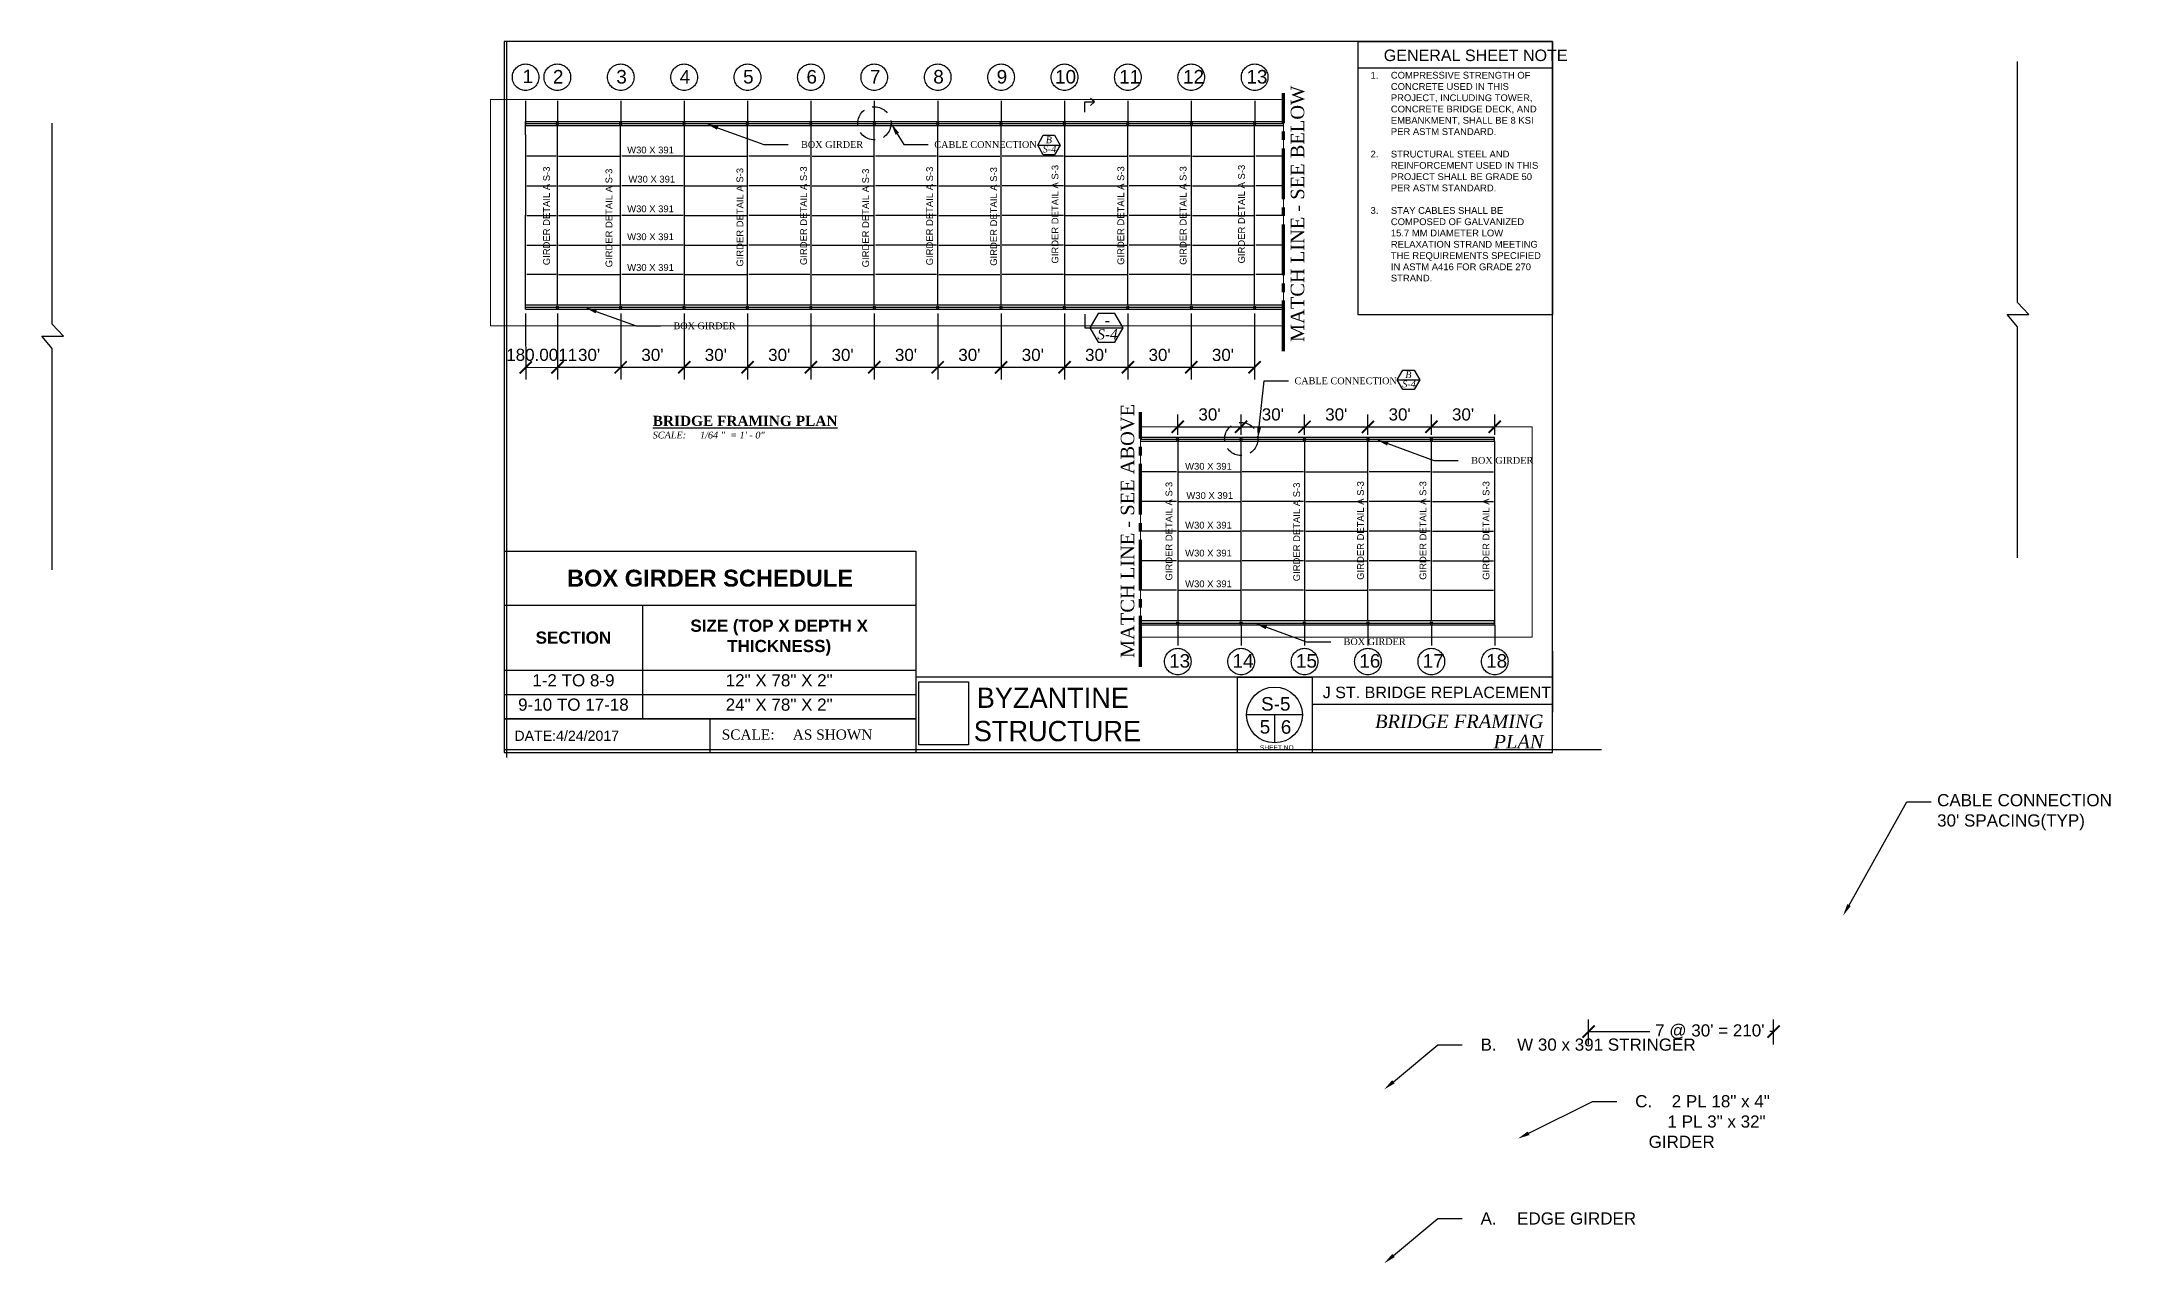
# Paper-space layout 'S-4 FRAMING PLAN' of a CAD drawing. Header units: feet. Extents: x -70 to 24, y -8 to 342.
# Drawn here: x -6.84 to 23.97, y -7.55 to 10.52 of the extents above; entities outside this region: 4.
# The model-space entities are those that its viewports show. They can reach past a viewport. Long polylines and large blocks are cut down to what shows.
import ezdxf
from ezdxf import colors
from ezdxf.entities.mleader import LeaderData, LeaderLine
from ezdxf.enums import TextEntityAlignment as Align
from ezdxf.math import Vec2, Vec3

# ---------------------------------------------------------------- set-up
doc = ezdxf.new("R2010")
doc.units = ezdxf.units.FT
doc.header["$MEASUREMENT"] = 0
doc.header["$XCLIPFRAME"] = 2
for name, pattern in [('ACAD_ISO03W100', [30, 12, -18]), ('CENTER2', [1.125, 0.75, -0.125, 0.125, -0.125]), ('HIDDEN', [0.375, 0.25, -0.125])]:
    doc.linetypes.add(name, pattern=pattern)
doc.styles.add('Annotative', font='arial.ttf')
doc.styles.add('Bridge 122L', font='times.ttf')
doc.styles.get("Standard").update_dxf_attribs({"font": 'arial.ttf'})
doc.styles.add('style1', font='timesi.ttf')
doc.dimstyles.new('Bridge 122L', dxfattribs={"dimtxt": 0.18, "dimasz": 0.18, "dimexe": 0.18, "dimexo": 0.0625, "dimgap": 0.09, "dimtad": 0, "dimtih": 1, "dimtoh": 1, "dimzin": 0, "dimdsep": 46, "dimlunit": 3, "dimtxsty": 'Annotative', "dimblk": 'ARCHTICK', "dimcen": 0.09, "dimadec": 1, "dimazin": 0, "dimtfac": 1, "dimtofl": 0, "dimtmove": 0, "dimatfit": 3, "dimfxl": 1, "dimtolj": 1, "dimtzin": 0, "dimarcsym": 0})
picture_1 = doc.add_image_def('image1.jpg', size_in_pixel=(215, 288))

psp = doc.layouts.new('S-4 FRAMING PLAN')

# ---------------------------------------------------------------- texts
for s, width, gutter_width, heights, insert, char_height, attachment_point in [('GENERAL SHEET NOTE', 3.0363088888, 1, [0.17379957], (15.72524843, 10.22608717), 0.17, 9), ('\\pi-0.3,l0.4,t0.4;1.^ICOMPRESSIVE STRENGTH OF CONCRETE USED IN THIS PROJECT, INCLUDING TOWER, CONCRETE BRIDGE DECK, AND EMBANKMENT, SHALL BE 8 KSI PER ASTM STANDARD.\\P\\P2.^ISTRUCTURAL STEEL AND REINFORCEMENT USED IN THIS PROJECT SHALL BE GRADE 50 PER ASTM STANDARD.  \\P\\P3.^ISTAY CABLES SHALL BE COMPOSED OF GALVANIZED 15.7 MM DIAMETER LOW RELAXATION STRAND MEETING THE REQUIREMENTS SPECIFIED IN ASTM A416 FOR GRADE 270 STRAND.', 2.6498062996, 0.75, [0], (12.71190491, 10.06913282), 0.1, 1), ('{\\fTimes New Roman|b1|i0|c0|p18;\\LBRIDGE FRAMING PLAN}', 5.2880208449, 0.75, [0], (2.19645973, 4.98160004), 0.15, 1), ('J ST. BRIDGE REPLACEMENT', 4.2825016445, 1, [0], (15.482486, 0.80283697), 0.17, 9), ('SHEET NO.', 0.7348315965, 1, [0], (11.17550312, 0.10816224), 0.07, 1)]:
    psp.add_mtext_dynamic_manual_height_columns(s, width=width, gutter_width=gutter_width, heights=heights, dxfattribs=dict(insert=insert, char_height=char_height, attachment_point=attachment_point))
at = {"linetype": 'ACAD_ISO03W100', "lineweight": 100, "char_height": 0.2, "attachment_point": 1}
for s, insert in [('1', (0.27305335, 10.1033434)), ('1', (0.27305335, 10.1033434)), ('2', (0.72038563, 10.09658292)), ('3', (1.65788563, 10.09658292)), ('4', (2.59538563, 10.09658292)), ('5', (3.53288563, 10.09658292)), ('6', (4.47038563, 10.09658292)), ('7', (5.40788563, 10.09658292)), ('8', (6.34538563, 10.09658292)), ('9', (7.28288563, 10.09658292)), ('10', (8.14603811, 10.09658292)), ('11', (9.09477386, 10.09658292)), ('12', (10.03898445, 10.09658292)), ('13', (10.97652337, 10.09658292)), ('13', (9.83342246, 1.4565854)), ('14', (10.77092246, 1.4565854)), ('15', (11.70842246, 1.4565854)), ('16', (12.64592246, 1.4565854)), ('17', (13.58342246, 1.4565854)), ('18', (14.52092246, 1.4565854))]:
    psp.add_mtext_dynamic_manual_height_columns(s, width=0.295575523, gutter_width=1, heights=[0], dxfattribs=dict(at, insert=insert))
at = {"attachment_point": 1}
for s, width, gutter_width, insert, char_height, style in [('S-4', 0.24938135, 1, (7.96306938, 8.97661518), 0.1, 'style1'), ('B', 0.24938135, 1, (8.00793484, 9.11308568), 0.1, 'style1'), ('B', 0.24938135, 1, (13.32552168, 5.63929205), 0.1, 'style1'), ('S-4', 0.24938135, 1, (13.28065622, 5.50282155), 0.1, 'style1'), ('\\A1;\\pi-0.3,l0.4,t0.8;{\\fTimes New Roman|b0|i1|c0|p18;SCALE:^I1/64 "  = 1\' - 0"}', 2.8399698891, 0.75, (2.09524196, 4.74648226), 0.1, 'Bridge 122L'), ('\\pi-0.45,l0.6,t1.2;SCALE:^IAS SHOWN ', 3.610622666, 0.75, (3.06736273, 0.34200831), 0.15, 'Bridge 122L')]:
    psp.add_mtext_dynamic_manual_height_columns(s, width=width, gutter_width=gutter_width, heights=[0], dxfattribs=dict(at, insert=insert, char_height=char_height, style=style))
at = {"linetype": 'ACAD_ISO03W100', "lineweight": 100, "char_height": 0.15, "attachment_point": 1, "style": 'style1'}
for s, insert in [('S-4', (8.77062539, 6.26227688)), ('-', (8.88177242, 6.47007529))]:
    psp.add_mtext_dynamic_manual_height_columns(s, width=0.2, gutter_width=1, heights=[0], dxfattribs=dict(at, insert=insert))
at = {"char_height": 0.3, "attachment_point": 1}
for s, insert, width in [('{\\fHarrington|b0|i0|c0|p82;BYZANTINE}', (6.98837084, 0.96148181), 2.788092916), ('{\\fBankGothic Lt BT|b0|i0|c0|p34;STRUCTURE}', (6.94394688, 0.46881131), 2.0704230008)]:
    psp.add_mtext(s, dxfattribs=dict(at, insert=insert, width=width))
at = {"insert": (15.36932506, 0.0622339), "char_height": 0.2, "attachment_point": 9, "line_spacing_factor": 0.9}
psp.add_mtext_dynamic_manual_height_columns('{\\fTimes New Roman|b0|i1|c0|p18;BRIDGE FRAMING PLAN }', width=2.9690823123, gutter_width=1, heights=[0], dxfattribs=at)
psp.add_attdef('DATE:4/24/2017', (0.15027582, 0.17386415), '', height=0.15)
at = {"layer": 'Defpoints', "char_height": 0.2, "attachment_point": 1, "rotation": 90, "style": 'Bridge 122L'}
for s, width, insert in [('MATCH LINE - SEE BELOW', 4.1919886084, (11.63112315, 6.07211868)), ('MATCH LINE - SEE ABOVE', 4.1230420858, (9.1171699, 1.39816653))]:
    psp.add_mtext_dynamic_manual_height_columns(s, width=width, gutter_width=1, heights=[0], dxfattribs=dict(at, insert=insert))
at = {"layer": 'Defpoints', "char_height": 0.1, "attachment_point": 1}
for insert in [(1.8184898, 8.96385848), (1.83703133, 8.5314491), (1.8184898, 8.09286215), (1.8184898, 7.6798517), (1.8184898, 7.22497822), (10.06969977, 4.28497626), (10.0882413, 3.85256688), (10.06969977, 3.41397993), (10.06969977, 3.00096948), (10.06969977, 2.54609599)]:
    psp.add_mtext_dynamic_manual_height_columns('W30 X 391', width=1.5826274022, gutter_width=1, heights=[0], dxfattribs=dict(at, insert=insert))
at = {"layer": 'Defpoints', "char_height": 0.1, "attachment_point": 1, "rotation": 90}
for insert in [(0.57557941, 7.20905794), (1.49841564, 7.17761487), (3.43547077, 7.18809589), (4.37748078, 7.21155241), (5.29462673, 7.17761487), (6.24108038, 7.20727582), (7.18791477, 7.20074981), (8.09557003, 7.23338069), (9.06852337, 7.21380183), (9.99008547, 7.21394349), (10.85338264, 7.23498695), (12.61321703, 2.55575791), (13.53637214, 2.55575791), (14.47013948, 2.55575791), (9.78008376, 2.54515314), (11.66883881, 2.53454837)]:
    psp.add_mtext_dynamic_manual_height_columns('GIRDER DETAIL A S-3', width=3.2386306034, gutter_width=1, heights=[0], dxfattribs=dict(at, insert=insert))

msp = doc.modelspace()

# ---------------------------------------------------------------- blocks, each defined once
blk = doc.blocks.new('_ArchTick')
at = {"color": 0, "linetype": 'ByBlock', "const_width": 0.15}
blk.add_lwpolyline([(-0.5, -0.5), (0.5, 0.5)], dxfattribs=at)
blk = doc.blocks.new('*D0')
at = {"color": 0, "linetype": 'Continuous', "lineweight": -2, "transparency": 16777216}
for p, q in [((16.037, -4.319), (16.037, -3.947)), ((18.771, -4.319), (18.771, -3.947)), ((16.037, -4.127), (16.942, -4.127)), ((18.771, -4.127), (18.715, -4.127))]:
    blk.add_line(p, q, dxfattribs=at)
at = {"layer": 'Defpoints', "color": 0, "linetype": 'CENTER2', "transparency": 16777216}
for p in [(18.771, -4.127), (16.037, -4.381), (18.771, -4.381)]:
    blk.add_point(p, dxfattribs=at)
at = {"color": 0, "linetype": 'CENTER2', "lineweight": -2, "transparency": 16777216, "xscale": 0.18, "yscale": 0.18, "zscale": 0.18, "rotation": 180}
blk.add_blockref('_ArchTick', (16.037, -4.127), dxfattribs=at)
at = {"color": 0, "linetype": 'CENTER2', "lineweight": -2, "transparency": 16777216, "xscale": 0.18, "yscale": 0.18, "zscale": 0.18}
blk.add_blockref('_ArchTick', (18.771, -4.127), dxfattribs=at)
at = {"color": 0, "linetype": 'CENTER2', "transparency": 16777216, "insert": (17.829, -4.127), "char_height": 0.18, "attachment_point": 5, "style": 'Annotative'}
blk.add_mtext("\\A1;7 @ 30' = 210'", dxfattribs=at)
blk = doc.blocks.new('Sheet Number')
for p, q in [((11.806, 0.557), (10.98, 0.557)), ((11.393, 0.557), (11.393, 0.144))]:
    blk.add_line(p, q)
blk.add_circle((11.393, 0.557), 0.413)
for tag, p in [('S-1', (11.411, 0.721)), ('1', (11.251, 0.38))]:
    blk.add_attdef(tag, text='', height=0.2).set_placement(p, align=Align.MIDDLE)
at = {"style": 'Annotative'}
blk.add_attdef('6', text='', height=0.2, dxfattribs=at).set_placement((11.563, 0.379), align=Align.MIDDLE)
blk = doc.blocks.new('*D8')
at = {"layer": 'Defpoints', "color": 0, "linetype": 'Continuous', "lineweight": -2, "transparency": 16777216}
for p, q in [((0.317, 6.495), (0.321, 5.518)), ((0.786, 6.496), (0.789, 5.519)), ((0.32, 5.698), (0.789, 5.699))]:
    blk.add_line(p, q, dxfattribs=at)
at = {"layer": 'Defpoints', "color": 0, "transparency": 16777216}
for p in [(0.317, 6.557), (0.786, 6.559), (0.789, 5.699)]:
    blk.add_point(p, dxfattribs=at)
at = {"layer": 'Defpoints', "color": 0, "lineweight": -2, "transparency": 16777216, "xscale": 0.18, "yscale": 0.18, "zscale": 0.18}
for p, rotation in [((0.32, 5.698), 180.1959228233032), ((0.789, 5.699), 0.1959228233031513)]:
    blk.add_blockref('_ArchTick', p, dxfattribs=dict(at, rotation=rotation))
at = {"layer": 'Defpoints', "color": 0, "transparency": 16777216, "insert": (0.554, 5.883), "char_height": 0.18, "attachment_point": 5, "style": 'Annotative'}
blk.add_mtext('\\A1;180.0011', dxfattribs=at)
blk = doc.blocks.new('*D9')
at = {"layer": 'Defpoints', "color": 0, "linetype": 'Continuous', "lineweight": -2, "transparency": 16777216}
for p, q in [((0.786, 6.495), (0.786, 5.519)), ((1.723, 6.495), (1.723, 5.519)), ((0.786, 5.699), (1.723, 5.699))]:
    blk.add_line(p, q, dxfattribs=at)
at = {"layer": 'Defpoints', "color": 0, "transparency": 16777216}
for p in [(0.786, 6.557), (1.723, 6.557), (1.723, 5.699)]:
    blk.add_point(p, dxfattribs=at)
at = {"layer": 'Defpoints', "color": 0, "lineweight": -2, "transparency": 16777216, "xscale": 0.18, "yscale": 0.18, "zscale": 0.18, "rotation": 180}
blk.add_blockref('_ArchTick', (0.786, 5.699), dxfattribs=at)
at = {"layer": 'Defpoints', "color": 0, "lineweight": -2, "transparency": 16777216, "xscale": 0.18, "yscale": 0.18, "zscale": 0.18}
blk.add_blockref('_ArchTick', (1.723, 5.699), dxfattribs=at)
at = {"layer": 'Defpoints', "color": 0, "transparency": 16777216, "insert": (1.255, 5.881), "char_height": 0.18, "attachment_point": 5, "style": 'Annotative'}
blk.add_mtext("\\A1;30'", dxfattribs=at)
blk = doc.blocks.new('*D10')
at = {"layer": 'Defpoints', "color": 0, "linetype": 'Continuous', "lineweight": -2, "transparency": 16777216}
for p, q in [((1.723, 6.495), (1.723, 5.519)), ((2.661, 6.495), (2.661, 5.519)), ((1.723, 5.699), (2.661, 5.699))]:
    blk.add_line(p, q, dxfattribs=at)
at = {"layer": 'Defpoints', "color": 0, "transparency": 16777216}
for p in [(1.723, 6.557), (2.661, 6.557), (2.661, 5.699)]:
    blk.add_point(p, dxfattribs=at)
at = {"layer": 'Defpoints', "color": 0, "lineweight": -2, "transparency": 16777216, "xscale": 0.18, "yscale": 0.18, "zscale": 0.18, "rotation": 180}
blk.add_blockref('_ArchTick', (1.723, 5.699), dxfattribs=at)
at = {"layer": 'Defpoints', "color": 0, "lineweight": -2, "transparency": 16777216, "xscale": 0.18, "yscale": 0.18, "zscale": 0.18}
blk.add_blockref('_ArchTick', (2.661, 5.699), dxfattribs=at)
at = {"layer": 'Defpoints', "color": 0, "transparency": 16777216, "insert": (2.192, 5.881), "char_height": 0.18, "attachment_point": 5, "style": 'Annotative'}
blk.add_mtext("\\A1;30'", dxfattribs=at)
blk = doc.blocks.new('*D11')
at = {"layer": 'Defpoints', "color": 0, "linetype": 'Continuous', "lineweight": -2, "transparency": 16777216}
for p, q in [((2.661, 6.495), (2.661, 5.519)), ((3.598, 6.495), (3.598, 5.519)), ((2.661, 5.699), (3.598, 5.699))]:
    blk.add_line(p, q, dxfattribs=at)
at = {"layer": 'Defpoints', "color": 0, "transparency": 16777216}
for p in [(2.661, 6.557), (3.598, 6.557), (3.598, 5.699)]:
    blk.add_point(p, dxfattribs=at)
at = {"layer": 'Defpoints', "color": 0, "lineweight": -2, "transparency": 16777216, "xscale": 0.18, "yscale": 0.18, "zscale": 0.18, "rotation": 180}
blk.add_blockref('_ArchTick', (2.661, 5.699), dxfattribs=at)
at = {"layer": 'Defpoints', "color": 0, "lineweight": -2, "transparency": 16777216, "xscale": 0.18, "yscale": 0.18, "zscale": 0.18}
blk.add_blockref('_ArchTick', (3.598, 5.699), dxfattribs=at)
at = {"layer": 'Defpoints', "color": 0, "transparency": 16777216, "insert": (3.129, 5.881), "char_height": 0.18, "attachment_point": 5, "style": 'Annotative'}
blk.add_mtext("\\A1;30'", dxfattribs=at)
blk = doc.blocks.new('*D12')
at = {"layer": 'Defpoints', "color": 0, "linetype": 'Continuous', "lineweight": -2, "transparency": 16777216}
for p, q in [((3.598, 6.495), (3.598, 5.519)), ((4.536, 6.495), (4.536, 5.519)), ((3.598, 5.699), (4.536, 5.699))]:
    blk.add_line(p, q, dxfattribs=at)
at = {"layer": 'Defpoints', "color": 0, "transparency": 16777216}
for p in [(3.598, 6.557), (4.536, 6.557), (4.536, 5.699)]:
    blk.add_point(p, dxfattribs=at)
at = {"layer": 'Defpoints', "color": 0, "lineweight": -2, "transparency": 16777216, "xscale": 0.18, "yscale": 0.18, "zscale": 0.18, "rotation": 180}
blk.add_blockref('_ArchTick', (3.598, 5.699), dxfattribs=at)
at = {"layer": 'Defpoints', "color": 0, "lineweight": -2, "transparency": 16777216, "xscale": 0.18, "yscale": 0.18, "zscale": 0.18}
blk.add_blockref('_ArchTick', (4.536, 5.699), dxfattribs=at)
at = {"layer": 'Defpoints', "color": 0, "transparency": 16777216, "insert": (4.067, 5.881), "char_height": 0.18, "attachment_point": 5, "style": 'Annotative'}
blk.add_mtext("\\A1;30'", dxfattribs=at)
blk = doc.blocks.new('*D13')
at = {"layer": 'Defpoints', "color": 0, "linetype": 'Continuous', "lineweight": -2, "transparency": 16777216}
for p, q in [((4.536, 6.495), (4.536, 5.519)), ((5.473, 6.495), (5.473, 5.519)), ((4.536, 5.699), (5.473, 5.699))]:
    blk.add_line(p, q, dxfattribs=at)
at = {"layer": 'Defpoints', "color": 0, "transparency": 16777216}
for p in [(4.536, 6.557), (5.473, 6.557), (5.473, 5.699)]:
    blk.add_point(p, dxfattribs=at)
at = {"layer": 'Defpoints', "color": 0, "lineweight": -2, "transparency": 16777216, "xscale": 0.18, "yscale": 0.18, "zscale": 0.18, "rotation": 180}
blk.add_blockref('_ArchTick', (4.536, 5.699), dxfattribs=at)
at = {"layer": 'Defpoints', "color": 0, "lineweight": -2, "transparency": 16777216, "xscale": 0.18, "yscale": 0.18, "zscale": 0.18}
blk.add_blockref('_ArchTick', (5.473, 5.699), dxfattribs=at)
at = {"layer": 'Defpoints', "color": 0, "transparency": 16777216, "insert": (5.004, 5.881), "char_height": 0.18, "attachment_point": 5, "style": 'Annotative'}
blk.add_mtext("\\A1;30'", dxfattribs=at)
blk = doc.blocks.new('*D14')
at = {"layer": 'Defpoints', "color": 0, "linetype": 'Continuous', "lineweight": -2, "transparency": 16777216}
for p, q in [((5.473, 6.495), (5.473, 5.519)), ((6.411, 6.495), (6.411, 5.519)), ((5.473, 5.699), (6.411, 5.699))]:
    blk.add_line(p, q, dxfattribs=at)
at = {"layer": 'Defpoints', "color": 0, "transparency": 16777216}
for p in [(5.473, 6.557), (6.411, 6.557), (6.411, 5.699)]:
    blk.add_point(p, dxfattribs=at)
at = {"layer": 'Defpoints', "color": 0, "lineweight": -2, "transparency": 16777216, "xscale": 0.18, "yscale": 0.18, "zscale": 0.18, "rotation": 180}
blk.add_blockref('_ArchTick', (5.473, 5.699), dxfattribs=at)
at = {"layer": 'Defpoints', "color": 0, "lineweight": -2, "transparency": 16777216, "xscale": 0.18, "yscale": 0.18, "zscale": 0.18}
blk.add_blockref('_ArchTick', (6.411, 5.699), dxfattribs=at)
at = {"layer": 'Defpoints', "color": 0, "transparency": 16777216, "insert": (5.942, 5.881), "char_height": 0.18, "attachment_point": 5, "style": 'Annotative'}
blk.add_mtext("\\A1;30'", dxfattribs=at)
blk = doc.blocks.new('*D15')
at = {"layer": 'Defpoints', "color": 0, "linetype": 'Continuous', "lineweight": -2, "transparency": 16777216}
for p, q in [((6.411, 6.495), (6.411, 5.519)), ((7.348, 6.495), (7.348, 5.519)), ((6.411, 5.699), (7.348, 5.699))]:
    blk.add_line(p, q, dxfattribs=at)
at = {"layer": 'Defpoints', "color": 0, "transparency": 16777216}
for p in [(6.411, 6.557), (7.348, 6.557), (7.348, 5.699)]:
    blk.add_point(p, dxfattribs=at)
at = {"layer": 'Defpoints', "color": 0, "lineweight": -2, "transparency": 16777216, "xscale": 0.18, "yscale": 0.18, "zscale": 0.18, "rotation": 180}
blk.add_blockref('_ArchTick', (6.411, 5.699), dxfattribs=at)
at = {"layer": 'Defpoints', "color": 0, "lineweight": -2, "transparency": 16777216, "xscale": 0.18, "yscale": 0.18, "zscale": 0.18}
blk.add_blockref('_ArchTick', (7.348, 5.699), dxfattribs=at)
at = {"layer": 'Defpoints', "color": 0, "transparency": 16777216, "insert": (6.879, 5.881), "char_height": 0.18, "attachment_point": 5, "style": 'Annotative'}
blk.add_mtext("\\A1;30'", dxfattribs=at)
blk = doc.blocks.new('*D16')
at = {"layer": 'Defpoints', "color": 0, "linetype": 'Continuous', "lineweight": -2, "transparency": 16777216}
for p, q in [((7.348, 6.495), (7.348, 5.519)), ((8.286, 6.495), (8.286, 5.519)), ((7.348, 5.699), (8.286, 5.699))]:
    blk.add_line(p, q, dxfattribs=at)
at = {"layer": 'Defpoints', "color": 0, "transparency": 16777216}
for p in [(7.348, 6.557), (8.286, 6.557), (8.286, 5.699)]:
    blk.add_point(p, dxfattribs=at)
at = {"layer": 'Defpoints', "color": 0, "lineweight": -2, "transparency": 16777216, "xscale": 0.18, "yscale": 0.18, "zscale": 0.18, "rotation": 180}
blk.add_blockref('_ArchTick', (7.348, 5.699), dxfattribs=at)
at = {"layer": 'Defpoints', "color": 0, "lineweight": -2, "transparency": 16777216, "xscale": 0.18, "yscale": 0.18, "zscale": 0.18}
blk.add_blockref('_ArchTick', (8.286, 5.699), dxfattribs=at)
at = {"layer": 'Defpoints', "color": 0, "transparency": 16777216, "insert": (7.817, 5.881), "char_height": 0.18, "attachment_point": 5, "style": 'Annotative'}
blk.add_mtext("\\A1;30'", dxfattribs=at)
blk = doc.blocks.new('*D17')
at = {"layer": 'Defpoints', "color": 0, "linetype": 'Continuous', "lineweight": -2, "transparency": 16777216}
for p, q in [((8.286, 6.495), (8.286, 5.519)), ((9.223, 6.495), (9.223, 5.519)), ((8.286, 5.699), (9.223, 5.699))]:
    blk.add_line(p, q, dxfattribs=at)
at = {"layer": 'Defpoints', "color": 0, "transparency": 16777216}
for p in [(8.286, 6.557), (9.223, 6.557), (9.223, 5.699)]:
    blk.add_point(p, dxfattribs=at)
at = {"layer": 'Defpoints', "color": 0, "lineweight": -2, "transparency": 16777216, "xscale": 0.18, "yscale": 0.18, "zscale": 0.18, "rotation": 180}
blk.add_blockref('_ArchTick', (8.286, 5.699), dxfattribs=at)
at = {"layer": 'Defpoints', "color": 0, "lineweight": -2, "transparency": 16777216, "xscale": 0.18, "yscale": 0.18, "zscale": 0.18}
blk.add_blockref('_ArchTick', (9.223, 5.699), dxfattribs=at)
at = {"layer": 'Defpoints', "color": 0, "transparency": 16777216, "insert": (8.754, 5.881), "char_height": 0.18, "attachment_point": 5, "style": 'Annotative'}
blk.add_mtext("\\A1;30'", dxfattribs=at)
blk = doc.blocks.new('*D18')
at = {"layer": 'Defpoints', "color": 0, "linetype": 'Continuous', "lineweight": -2, "transparency": 16777216}
for p, q in [((9.223, 6.495), (9.223, 5.519)), ((10.161, 6.495), (10.161, 5.519)), ((9.223, 5.699), (10.161, 5.699))]:
    blk.add_line(p, q, dxfattribs=at)
at = {"layer": 'Defpoints', "color": 0, "transparency": 16777216}
for p in [(9.223, 6.557), (10.161, 6.557), (10.161, 5.699)]:
    blk.add_point(p, dxfattribs=at)
at = {"layer": 'Defpoints', "color": 0, "lineweight": -2, "transparency": 16777216, "xscale": 0.18, "yscale": 0.18, "zscale": 0.18, "rotation": 180}
blk.add_blockref('_ArchTick', (9.223, 5.699), dxfattribs=at)
at = {"layer": 'Defpoints', "color": 0, "lineweight": -2, "transparency": 16777216, "xscale": 0.18, "yscale": 0.18, "zscale": 0.18}
blk.add_blockref('_ArchTick', (10.161, 5.699), dxfattribs=at)
at = {"layer": 'Defpoints', "color": 0, "transparency": 16777216, "insert": (9.692, 5.881), "char_height": 0.18, "attachment_point": 5, "style": 'Annotative'}
blk.add_mtext("\\A1;30'", dxfattribs=at)
blk = doc.blocks.new('*D19')
at = {"layer": 'Defpoints', "color": 0, "linetype": 'Continuous', "lineweight": -2, "transparency": 16777216}
for p, q in [((10.161, 6.495), (10.161, 5.519)), ((11.098, 6.495), (11.098, 5.519)), ((10.161, 5.699), (11.098, 5.699))]:
    blk.add_line(p, q, dxfattribs=at)
at = {"layer": 'Defpoints', "color": 0, "transparency": 16777216}
for p in [(10.161, 6.557), (11.098, 6.557), (11.098, 5.699)]:
    blk.add_point(p, dxfattribs=at)
at = {"layer": 'Defpoints', "color": 0, "lineweight": -2, "transparency": 16777216, "xscale": 0.18, "yscale": 0.18, "zscale": 0.18, "rotation": 180}
blk.add_blockref('_ArchTick', (10.161, 5.699), dxfattribs=at)
at = {"layer": 'Defpoints', "color": 0, "lineweight": -2, "transparency": 16777216, "xscale": 0.18, "yscale": 0.18, "zscale": 0.18}
blk.add_blockref('_ArchTick', (11.098, 5.699), dxfattribs=at)
at = {"layer": 'Defpoints', "color": 0, "transparency": 16777216, "insert": (10.629, 5.881), "char_height": 0.18, "attachment_point": 5, "style": 'Annotative'}
blk.add_mtext("\\A1;30'", dxfattribs=at)
blk = doc.blocks.new('*D20')
at = {"layer": 'Defpoints', "color": 0, "linetype": 'Continuous', "lineweight": -2, "transparency": 16777216}
for p, q in [((12.773, 4.699), (12.773, 4.999)), ((13.711, 4.699), (13.711, 4.999)), ((12.773, 4.819), (13.711, 4.819))]:
    blk.add_line(p, q, dxfattribs=at)
at = {"layer": 'Defpoints', "color": 0, "transparency": 16777216}
for p in [(12.773, 4.636), (13.711, 4.819), (13.711, 4.636)]:
    blk.add_point(p, dxfattribs=at)
at = {"layer": 'Defpoints', "color": 0, "lineweight": -2, "transparency": 16777216, "xscale": 0.18, "yscale": 0.18, "zscale": 0.18, "rotation": 180}
blk.add_blockref('_ArchTick', (12.773, 4.819), dxfattribs=at)
at = {"layer": 'Defpoints', "color": 0, "lineweight": -2, "transparency": 16777216, "xscale": 0.18, "yscale": 0.18, "zscale": 0.18}
blk.add_blockref('_ArchTick', (13.711, 4.819), dxfattribs=at)
at = {"layer": 'Defpoints', "color": 0, "transparency": 16777216, "insert": (13.242, 5.001), "char_height": 0.18, "attachment_point": 5, "style": 'Annotative'}
blk.add_mtext("\\A1;30'", dxfattribs=at)
blk = doc.blocks.new('*D21')
at = {"layer": 'Defpoints', "color": 0, "linetype": 'Continuous', "lineweight": -2, "transparency": 16777216}
for p, q in [((13.711, 4.699), (13.711, 4.999)), ((14.648, 4.699), (14.648, 4.999)), ((13.711, 4.819), (14.648, 4.819))]:
    blk.add_line(p, q, dxfattribs=at)
at = {"layer": 'Defpoints', "color": 0, "transparency": 16777216}
for p in [(13.711, 4.636), (14.648, 4.819), (14.648, 4.636)]:
    blk.add_point(p, dxfattribs=at)
at = {"layer": 'Defpoints', "color": 0, "lineweight": -2, "transparency": 16777216, "xscale": 0.18, "yscale": 0.18, "zscale": 0.18, "rotation": 180}
blk.add_blockref('_ArchTick', (13.711, 4.819), dxfattribs=at)
at = {"layer": 'Defpoints', "color": 0, "lineweight": -2, "transparency": 16777216, "xscale": 0.18, "yscale": 0.18, "zscale": 0.18}
blk.add_blockref('_ArchTick', (14.648, 4.819), dxfattribs=at)
at = {"layer": 'Defpoints', "color": 0, "transparency": 16777216, "insert": (14.18, 5.001), "char_height": 0.18, "attachment_point": 5, "style": 'Annotative'}
blk.add_mtext("\\A1;30'", dxfattribs=at)
blk = doc.blocks.new('*D22')
at = {"layer": 'Defpoints', "color": 0, "linetype": 'Continuous', "lineweight": -2, "transparency": 16777216}
for p, q in [((10.898, 4.699), (10.898, 4.999)), ((11.836, 4.699), (11.836, 4.999)), ((10.898, 4.819), (11.836, 4.819))]:
    blk.add_line(p, q, dxfattribs=at)
at = {"layer": 'Defpoints', "color": 0, "transparency": 16777216}
for p in [(10.898, 4.636), (11.836, 4.819), (11.836, 4.636)]:
    blk.add_point(p, dxfattribs=at)
at = {"layer": 'Defpoints', "color": 0, "lineweight": -2, "transparency": 16777216, "xscale": 0.18, "yscale": 0.18, "zscale": 0.18, "rotation": 180}
blk.add_blockref('_ArchTick', (10.898, 4.819), dxfattribs=at)
at = {"layer": 'Defpoints', "color": 0, "lineweight": -2, "transparency": 16777216, "xscale": 0.18, "yscale": 0.18, "zscale": 0.18}
blk.add_blockref('_ArchTick', (11.836, 4.819), dxfattribs=at)
at = {"layer": 'Defpoints', "color": 0, "transparency": 16777216, "insert": (11.367, 5.001), "char_height": 0.18, "attachment_point": 5, "style": 'Annotative'}
blk.add_mtext("\\A1;30'", dxfattribs=at)
blk = doc.blocks.new('*D23')
at = {"layer": 'Defpoints', "color": 0, "linetype": 'Continuous', "lineweight": -2, "transparency": 16777216}
for p, q in [((9.961, 4.699), (9.961, 4.999)), ((10.898, 4.699), (10.898, 4.999)), ((9.961, 4.819), (10.898, 4.819))]:
    blk.add_line(p, q, dxfattribs=at)
at = {"layer": 'Defpoints', "color": 0, "transparency": 16777216}
for p in [(9.961, 4.636), (10.898, 4.819), (10.898, 4.636)]:
    blk.add_point(p, dxfattribs=at)
at = {"layer": 'Defpoints', "color": 0, "lineweight": -2, "transparency": 16777216, "xscale": 0.18, "yscale": 0.18, "zscale": 0.18, "rotation": 180}
blk.add_blockref('_ArchTick', (9.961, 4.819), dxfattribs=at)
at = {"layer": 'Defpoints', "color": 0, "lineweight": -2, "transparency": 16777216, "xscale": 0.18, "yscale": 0.18, "zscale": 0.18}
blk.add_blockref('_ArchTick', (10.898, 4.819), dxfattribs=at)
at = {"layer": 'Defpoints', "color": 0, "transparency": 16777216, "insert": (10.43, 5.001), "char_height": 0.18, "attachment_point": 5, "style": 'Annotative'}
blk.add_mtext("\\A1;30'", dxfattribs=at)
blk = doc.blocks.new('*D24')
at = {"layer": 'Defpoints', "color": 0, "linetype": 'Continuous', "lineweight": -2, "transparency": 16777216}
for p, q in [((11.836, 4.699), (11.836, 4.999)), ((12.773, 4.699), (12.773, 4.999)), ((11.836, 4.819), (12.773, 4.819))]:
    blk.add_line(p, q, dxfattribs=at)
at = {"layer": 'Defpoints', "color": 0, "transparency": 16777216}
for p in [(11.836, 4.636), (12.773, 4.819), (12.773, 4.636)]:
    blk.add_point(p, dxfattribs=at)
at = {"layer": 'Defpoints', "color": 0, "lineweight": -2, "transparency": 16777216, "xscale": 0.18, "yscale": 0.18, "zscale": 0.18, "rotation": 180}
blk.add_blockref('_ArchTick', (11.836, 4.819), dxfattribs=at)
at = {"layer": 'Defpoints', "color": 0, "lineweight": -2, "transparency": 16777216, "xscale": 0.18, "yscale": 0.18, "zscale": 0.18}
blk.add_blockref('_ArchTick', (12.773, 4.819), dxfattribs=at)
at = {"layer": 'Defpoints', "color": 0, "transparency": 16777216, "insert": (12.305, 5.001), "char_height": 0.18, "attachment_point": 5, "style": 'Annotative'}
blk.add_mtext("\\A1;30'", dxfattribs=at)
blk = doc.blocks.new('*T25')
at = {"layer": 'Defpoints', "color": 0, "linetype": 'ByBlock', "lineweight": -2, "transparency": 16777216}
for p, q in [((0, 0), (6.087, 0)), ((0, 0), (0, -2.479)), ((6.087, 0), (6.087, -2.479)), ((0, -0.8), (6.087, -0.8)), ((2.048, -0.8), (2.048, -2.479)), ((0, -1.759), (6.087, -1.759)), ((0, -2.119), (6.087, -2.119)), ((0, -2.479), (6.087, -2.479))]:
    blk.add_line(p, q, dxfattribs=at)
at = {"layer": 'Defpoints', "color": 0, "transparency": 16777216}
for s, insert, char_height, width, attachment_point in [('{\\fArial|b1|i0|c0|p34;BOX GIRDER SCHEDULE}', (3.044, -0.4), 0.25, 5.96734, 5), ('{\\fArial|b1|i0|c0|p34;SECTION} ', (1.024, -1.279), 0.18, 1.92752, 5), ('{\\fArial|b1|i0|c0|p34;SIZE (TOP X DEPTH X THICKNESS)}', (4.067, -1.279), 0.18, 3.91983, 5), ('1-2 TO 8-9', (1.024, -1.819), 0.18, 1.92752, 2), ('12" X 78" X 2"', (4.067, -1.819), 0.18, 3.91983, 2), ('9-10 TO 17-18', (1.024, -2.179), 0.18, 1.92752, 2), ('24" X 78" X 2"', (4.067, -2.179), 0.18, 3.91983, 2)]:
    blk.add_mtext(s, dxfattribs=dict(at, insert=insert, char_height=char_height, width=width, attachment_point=attachment_point))
blk = doc.blocks.new('*D3')
at = {"color": 0, "linetype": 'Continuous', "lineweight": -2, "transparency": 16777216}
for p, q in [((2.037, 342.009), (0.631, 342.009)), ((0.811, 342.009), (0.811, 341.743)), ((2.037, 341.115), (0.631, 341.115)), ((0.811, 341.115), (0.811, 341.382))]:
    blk.add_line(p, q, dxfattribs=at)
at = {"layer": 'Defpoints', "color": 0, "transparency": 16777216}
for p in [(2.1, 342.009), (0.811, 341.115), (2.1, 341.115)]:
    blk.add_point(p, dxfattribs=at)
at = {"color": 0, "lineweight": -2, "transparency": 16777216, "xscale": 0.18, "yscale": 0.18, "zscale": 0.18}
for p, rotation in [((0.811, 342.009), 90), ((0.811, 341.115), 270)]:
    blk.add_blockref('_ArchTick', p, dxfattribs=dict(at, rotation=rotation))
at = {"color": 0, "transparency": 16777216, "insert": (0.811, 341.562), "char_height": 0.18, "attachment_point": 5, "style": 'Annotative'}
blk.add_mtext("\\A1;14'", dxfattribs=at)
blk = doc.blocks.new('*D4')
at = {"color": 0, "linetype": 'Continuous', "lineweight": -2, "transparency": 16777216}
for p, q in [((2.037, 341.115), (0.631, 341.115)), ((0.811, 341.115), (0.811, 340.848)), ((2.037, 340.221), (0.631, 340.221)), ((0.811, 340.221), (0.811, 340.488))]:
    blk.add_line(p, q, dxfattribs=at)
at = {"layer": 'Defpoints', "color": 0, "transparency": 16777216}
for p in [(2.1, 341.115), (0.811, 340.221), (2.1, 340.221)]:
    blk.add_point(p, dxfattribs=at)
at = {"color": 0, "lineweight": -2, "transparency": 16777216, "xscale": 0.18, "yscale": 0.18, "zscale": 0.18}
for p, rotation in [((0.811, 341.115), 90), ((0.811, 340.221), 270)]:
    blk.add_blockref('_ArchTick', p, dxfattribs=dict(at, rotation=rotation))
at = {"color": 0, "transparency": 16777216, "insert": (0.811, 340.668), "char_height": 0.18, "attachment_point": 5, "style": 'Annotative'}
blk.add_mtext("\\A1;14'", dxfattribs=at)
blk = doc.blocks.new('*D5')
at = {"color": 0, "linetype": 'Continuous', "lineweight": -2, "transparency": 16777216}
for p, q in [((-68.509, 334.52), (-69.915, 334.52)), ((-69.735, 334.52), (-69.735, 334.253)), ((-69.735, 333.626), (-69.735, 333.892)), ((-68.509, 333.626), (-69.915, 333.626))]:
    blk.add_line(p, q, dxfattribs=at)
at = {"layer": 'Defpoints', "color": 0, "transparency": 16777216}
for p in [(-68.447, 334.52), (-69.735, 333.626), (-68.447, 333.626)]:
    blk.add_point(p, dxfattribs=at)
at = {"color": 0, "lineweight": -2, "transparency": 16777216, "xscale": 0.18, "yscale": 0.18, "zscale": 0.18}
for p, rotation in [((-69.735, 334.52), 90), ((-69.735, 333.626), 270)]:
    blk.add_blockref('_ArchTick', p, dxfattribs=dict(at, rotation=rotation))
at = {"color": 0, "transparency": 16777216, "insert": (-69.735, 334.073), "char_height": 0.18, "attachment_point": 5, "style": 'Annotative'}
blk.add_mtext("\\A1;14'", dxfattribs=at)
blk = doc.blocks.new('*D6')
at = {"color": 0, "linetype": 'Continuous', "lineweight": -2, "transparency": 16777216}
for p, q in [((-68.509, 333.626), (-69.915, 333.626)), ((-69.735, 333.626), (-69.735, 333.359)), ((-69.735, 332.731), (-69.735, 332.998)), ((-68.509, 332.731), (-69.915, 332.731))]:
    blk.add_line(p, q, dxfattribs=at)
at = {"layer": 'Defpoints', "color": 0, "transparency": 16777216}
for p in [(-68.447, 333.626), (-69.735, 332.731), (-68.447, 332.731)]:
    blk.add_point(p, dxfattribs=at)
at = {"color": 0, "lineweight": -2, "transparency": 16777216, "xscale": 0.18, "yscale": 0.18, "zscale": 0.18}
for p, rotation in [((-69.735, 333.626), 90), ((-69.735, 332.731), 270)]:
    blk.add_blockref('_ArchTick', p, dxfattribs=dict(at, rotation=rotation))
at = {"color": 0, "transparency": 16777216, "insert": (-69.735, 333.178), "char_height": 0.18, "attachment_point": 5, "style": 'Annotative'}
blk.add_mtext("\\A1;14'", dxfattribs=at)

# ---------------------------------------------------------------- dimensions: what is measured, and where the dimension line sits
for base, p1, p2, picture, middle in [((0.81111567, 341.11508478), (2.09989343, 342.00946305), (2.09989343, 341.11508478), '*D3', (0.81111567, 341.56227392)), ((0.81111567, 340.2207065), (2.09989343, 341.11508478), (2.09989343, 340.2207065), '*D4', (0.81111567, 340.66789564)), ((-69.73529713, 333.62566853), (-68.44651937, 334.52004681), (-68.44651937, 333.62566853), '*D5', (-69.73529713, 334.07285767)), ((-69.73529713, 332.73129026), (-68.44651937, 333.62566853), (-68.44651937, 332.73129026), '*D6', (-69.73529713, 333.1784794))]:
    dim = psp.add_linear_dim(base=base, p1=p1, p2=p2, angle=90, dimstyle='Bridge 122L', override={"dimlfac": -187.839983})
    dim.commit()
    dim.dimension.update_dxf_attribs({"geometry": picture, "text_midpoint": middle})
at = {"linetype": 'CENTER2'}
dim = psp.add_linear_dim(base=(18.77146573, -4.12739235), p1=(16.03709073, -4.38109091), p2=(18.77146573, -4.38109091), text="7 @ 30' = 210'", dimstyle='Bridge 122L', override={"dimlfac": -28071.21778}, dxfattribs=at)
dim.commit()
dim.dimension.update_dxf_attribs({"geometry": '*D0', "text_midpoint": (17.82899091, -4.12739235), "dimtype": 160})
at = {"layer": 'Defpoints'}
dim = psp.add_linear_dim(base=(0.78867912, 5.69945099), p1=(0.31699065, 6.55717253), p2=(0.78574065, 6.55877542), angle=0.195922823, dimstyle='Bridge 122L', override={"dimtad": 3, "dimlfac": -384}, dxfattribs=at)
dim.commit()
dim.dimension.update_dxf_attribs({"geometry": '*D8', "text_midpoint": (0.55430412, 5.69864954), "dimtype": 161})
for base, p1, p2, picture, middle in [((1.72324065, 5.69945099), (0.78579668, 6.55717253), (1.72324065, 6.55717253), '*D9', (1.25451866, 5.88141552)), ((2.66068461, 5.69945099), (1.72324065, 6.55717253), (2.66068461, 6.55717253), '*D10', (2.19196263, 5.88141552)), ((3.59818461, 5.69945099), (2.66074065, 6.55717253), (3.59818461, 6.55717253), '*D11', (3.12946263, 5.88141552)), ((4.53568461, 5.69945099), (3.59824065, 6.55717253), (4.53568461, 6.55717253), '*D12', (4.06696263, 5.88141552)), ((5.47318461, 5.69945099), (4.53574065, 6.55717253), (5.47318461, 6.55717253), '*D13', (5.00446263, 5.88141552)), ((6.41068461, 5.69945099), (5.47324065, 6.55717253), (6.41068461, 6.55717253), '*D14', (5.94196263, 5.88141552)), ((7.34818461, 5.69945099), (6.41074065, 6.55717253), (7.34818461, 6.55717253), '*D15', (6.87946263, 5.88141552)), ((8.28568461, 5.69945099), (7.34824065, 6.55717253), (8.28568461, 6.55717253), '*D16', (7.81696263, 5.88141552)), ((9.22318461, 5.69945099), (8.28574065, 6.55717253), (9.22318461, 6.55717253), '*D17', (8.75446263, 5.88141552)), ((10.16068461, 5.69945099), (9.22324065, 6.55717253), (10.16068461, 6.55717253), '*D18', (9.69196263, 5.88141552)), ((11.09818461, 5.69945099), (10.16074065, 6.55717253), (11.09818461, 6.55717253), '*D19', (10.62946263, 5.88141552))]:
    dim = psp.add_linear_dim(base=base, p1=p1, p2=p2, text="30'", dimstyle='Bridge 122L', override={"dimtad": 3, "dimlfac": -384}, dxfattribs=at)
    dim.commit()
    dim.dimension.update_dxf_attribs({"geometry": picture, "text_midpoint": middle})
for base, p1, p2, picture, middle in [((10.89833774, 4.81928932), (9.96083774, 4.63618568), (10.89833774, 4.63618568), '*D23', (10.42958774, 5.00125385)), ((11.83583774, 4.81928932), (10.89833774, 4.63618568), (11.83583774, 4.63618568), '*D22', (11.36708774, 5.00125385)), ((12.77333774, 4.81928932), (11.83583774, 4.63618568), (12.77333774, 4.63618568), '*D24', (12.30458774, 5.00125385)), ((13.71083774, 4.81928932), (12.77333774, 4.63618568), (13.71083774, 4.63618568), '*D20', (13.24208774, 5.00125385)), ((14.64833774, 4.81928932), (13.71083774, 4.63618568), (14.64833774, 4.63618568), '*D21', (14.17958774, 5.00125385))]:
    dim = psp.add_linear_dim(base=base, p1=p1, p2=p2, dimstyle='Bridge 122L', override={"dimtad": 3, "dimlfac": -384}, dxfattribs=at)
    dim.commit()
    dim.dimension.update_dxf_attribs({"geometry": picture, "text_midpoint": middle})

# ---------------------------------------------------------------- linework, layer by layer
for p, q in [((4524, 21397), (10824, 21397)), ((4524, 21320), (4524, 21397)), ((4524, 21397), (4524, 21373)), ((4524, 21385), (10824, 21385)), ((4524, 21374), (10824, 21374)), ((4524, 21373), (4524, 21374)), ((4524, 21320), (4524, 21092)), ((4704, 21374), (4704, 20354)), ((5064, 20354), (5064, 21374)), ((5424, 21374), (5424, 20354)), ((5784, 20354), (5784, 21374)), ((6144, 21374), (6144, 20354)), ((6504, 20354), (6504, 21374)), ((6864, 21374), (6864, 20354)), ((7224, 20354), (7224, 21374)), ((7584, 21374), (7584, 20354)), ((7944, 20354), (7944, 21374)), ((8304, 21374), (8304, 20354)), ((8664, 20354), (8664, 21374)), ((9024, 21374), (9024, 20354)), ((9384, 20354), (9384, 21374)), ((9744, 21374), (9744, 20354)), ((10104, 20354), (10104, 21374)), ((10464, 21374), (10464, 20354)), ((10824, 21374), (10824, 21397)), ((10824, 21374), (10824, 20354)), ((4698, 21199), (4531, 21199)), ((4711, 21199), (5058, 21199)), ((5418, 21199), (5071, 21199)), ((5431, 21199), (5778, 21199)), ((6138, 21199), (5791, 21199)), ((6151, 21199), (6498, 21199)), ((6858, 21199), (6511, 21199)), ((6871, 21199), (7218, 21199)), ((7578, 21199), (7231, 21199)), ((7591, 21199), (7938, 21199)), ((8298, 21199), (7951, 21199)), ((8311, 21199), (8658, 21199)), ((9018, 21199), (8671, 21199)), ((9031, 21199), (9378, 21199)), ((9738, 21199), (9391, 21199)), ((9751, 21199), (10098, 21199)), ((10458, 21199), (10111, 21199)), ((10471, 21199), (10818, 21199)), ((4524, 21092), (4524, 20864)), ((4531, 21031), (4698, 21031)), ((4711, 21031), (5058, 21031)), ((5418, 21031), (5071, 21031)), ((5431, 21031), (5778, 21031)), ((6138, 21031), (5791, 21031)), ((6151, 21031), (6498, 21031)), ((6858, 21031), (6511, 21031)), ((6871, 21031), (7218, 21031)), ((7578, 21031), (7231, 21031)), ((7591, 21031), (7938, 21031)), ((8298, 21031), (7951, 21031)), ((8311, 21031), (8658, 21031)), ((9018, 21031), (8671, 21031)), ((9031, 21031), (9378, 21031)), ((9738, 21031), (9391, 21031)), ((9751, 21031), (10098, 21031)), ((10458, 21031), (10111, 21031)), ((10471, 21031), (10818, 21031)), ((4524, 20636), (4524, 20864)), ((4531, 20863), (4698, 20863)), ((4711, 20863), (5058, 20863)), ((5418, 20863), (5071, 20863)), ((5431, 20863), (5778, 20863)), ((6138, 20863), (5791, 20863)), ((6151, 20863), (6498, 20863)), ((6858, 20863), (6511, 20863)), ((6871, 20863), (7218, 20863)), ((7578, 20863), (7231, 20863)), ((7591, 20863), (7938, 20863)), ((8298, 20863), (7951, 20863)), ((8311, 20863), (8658, 20863)), ((9018, 20863), (8671, 20863)), ((9031, 20863), (9378, 20863)), ((9738, 20863), (9391, 20863)), ((9751, 20863), (10098, 20863)), ((10458, 20863), (10111, 20863)), ((10471, 20863), (10818, 20863)), ((4524, 20408), (4524, 20636)), ((4531, 20695), (4698, 20695)), ((4711, 20695), (5058, 20695)), ((5418, 20695), (5071, 20695)), ((5431, 20695), (5778, 20695)), ((6138, 20695), (5791, 20695)), ((6151, 20695), (6498, 20695)), ((6858, 20695), (6511, 20695)), ((6871, 20695), (7218, 20695)), ((7578, 20695), (7231, 20695)), ((7591, 20695), (7938, 20695)), ((8298, 20695), (7951, 20695)), ((8311, 20695), (8658, 20695)), ((9018, 20695), (8671, 20695)), ((9031, 20695), (9378, 20695)), ((9738, 20695), (9391, 20695)), ((9751, 20695), (10098, 20695)), ((10458, 20695), (10111, 20695)), ((10471, 20695), (10818, 20695)), ((4698, 20527), (4531, 20527)), ((4711, 20527), (5058, 20527)), ((5418, 20527), (5071, 20527)), ((5431, 20527), (5778, 20527)), ((6138, 20527), (5791, 20527)), ((6151, 20527), (6498, 20527)), ((6858, 20527), (6511, 20527)), ((6871, 20527), (7218, 20527)), ((7578, 20527), (7231, 20527)), ((7591, 20527), (7938, 20527)), ((8298, 20527), (7951, 20527)), ((8311, 20527), (8658, 20527)), ((9018, 20527), (8671, 20527)), ((9031, 20527), (9378, 20527)), ((9738, 20527), (9391, 20527)), ((9751, 20527), (10098, 20527)), ((10458, 20527), (10111, 20527)), ((10471, 20527), (10818, 20527)), ((4524, 20330), (4524, 20408)), ((10824, 20354), (4524, 20354)), ((10824, 20330), (10824, 20354)), ((10824, 20352), (10824, 20329)), ((4524, 20341), (10824, 20341)), ((4524, 20330), (10824, 20330))]:
    msp.add_line(p, q)
at = {"color": 242, "true_color": 0xcd2027}
for centre in [(4704, 21385), (5064, 21385), (5424, 21385), (5784, 21385), (6144, 21385), (6504, 21385), (6864, 21385), (7224, 21385), (7584, 21385), (7944, 21385), (8304, 21385), (8664, 21385), (9024, 21385), (9384, 21385), (9744, 21385), (10104, 21385), (10464, 21385), (4704, 20341), (5064, 20341), (5424, 20341), (5784, 20341), (6144, 20341), (6504, 20341), (6864, 20341), (7224, 20341), (7584, 20341), (7944, 20341), (8304, 20341), (8664, 20341), (9024, 20341), (9384, 20341), (9744, 20341), (10104, 20341), (10464, 20341)]:
    msp.add_circle(centre, 6.54, dxfattribs=at)

# ---------------------------------------------------------------- linework, layer by layer
for p, q in [((0.03381774, 10.50803953), (0.03381774, -0.07224748)), ((12.62711501, 10.12890107), (15.50032638, 10.12890107)), ((7.88969564, 8.98665149), (8.22220411, 8.98665149)), ((13.20728248, 5.51285786), (13.53979095, 5.51285786)), ((15.50032638, -0.00010438), (15.50032638, 1.49989562)), ((15.50032638, 1.49989562), (15.50032638, 0.99989562)), ((10.83752591, 1.11371577), (11.94752591, 1.11371577)), ((15.50032638, 1.11371577), (11.21782473, 1.11371577)), ((11.94752591, 1.11371577), (11.94752591, -0.00010438)), ((15.50032638, 0.99989562), (15.50032638, 0.59989562)), ((15.50032638, 0.71371577), (11.94752591, 0.71371577)), ((6.08685743, 0.49989562), (-0.00048478, 0.49989562)), ((3.04318632, 0.49989562), (3.04318632, -0.00010438)), ((0.00991241, 0.04511409), (16.22937572, 0.04511409)), ((-0.00048478, -0.00010438), (6.50032638, -0.00010438)), ((11.50032638, -0.00010438), (12.10032638, -0.00010438))]:
    psp.add_line(p, q)
at = {"linetype": 'CENTER2'}
for p, q in [((0.31699065, 9.6400659), (0.31699065, 9.33611725)), ((0.78574065, 9.6400659), (0.78574065, 9.33611725)), ((1.72324065, 9.6400659), (1.72324065, 9.33611725)), ((2.66074065, 9.6400659), (2.66074065, 9.33611725)), ((3.59824065, 9.6400659), (3.59824065, 9.33611725)), ((4.53574065, 9.6400659), (4.53574065, 9.33611725)), ((5.47324065, 9.6400659), (5.47324065, 9.33611725)), ((6.41074065, 9.6400659), (6.41074065, 9.33611725)), ((7.34824065, 9.6400659), (7.34824065, 9.33611725)), ((8.28574065, 9.6400659), (8.28574065, 9.33611725)), ((8.58513056, 9.47148471), (8.58513056, 9.62366186)), ((8.58513056, 9.62366186), (8.72920011, 9.62366186)), ((8.72920011, 9.62366186), (8.66898648, 9.67359526)), ((8.72920011, 9.62366186), (8.66898648, 9.57372847)), ((9.22324065, 9.6400659), (9.22324065, 9.33611725)), ((10.16074065, 9.6400659), (10.16074065, 9.33611725)), ((11.09824065, 9.6400659), (11.09824065, 9.33611725)), ((8.58513056, 6.48454543), (8.58513056, 6.28299157)), ((8.58513056, 6.28299157), (9.15380516, 6.28299157)), ((9.96083774, 1.88588737), (9.96083774, 1.58193872)), ((10.89833774, 1.88588737), (10.89833774, 1.58193872)), ((11.83583774, 1.88588737), (11.83583774, 1.58193872)), ((12.77333774, 1.88588737), (12.77333774, 1.58193872)), ((13.71083774, 1.88588737), (13.71083774, 1.58193872)), ((14.64833774, 1.88588737), (14.64833774, 1.58193872))]:
    psp.add_line(p, q, dxfattribs=at)
at = {"linetype": 'CENTER2', "lineweight": 80}
for p, q in [((11.52660383, 5.93725915), (11.52660383, 9.75560958)), ((9.41062176, 1.27080034), (9.41062176, 5.03381419))]:
    psp.add_line(p, q, dxfattribs=at)
for points in [[(-0.00048478, 10.51548572), (-0.00048478, -0.00010438), (15.50032638, -0.00010438), (15.50032638, 10.51548572)], [(15.50032638, 10.51548572), (15.50032638, 6.47697195), (12.62711501, 6.47697195), (12.62711501, 10.51548572)], [(7.97282276, 8.8426711), (7.88969564, 8.98665149), (7.97282276, 9.13063188), (8.13907699, 9.13063188), (8.22220411, 8.98665149), (8.13907699, 8.8426711)], [(9.03046588, 6.06936166), (9.15380516, 6.28299157), (9.03046588, 6.49662147), (8.78378731, 6.49662147), (8.66044802, 6.28299157), (8.78378731, 6.06936166)], [(13.2904096, 5.36887747), (13.20728248, 5.51285786), (13.2904096, 5.65683825), (13.45666383, 5.65683825), (13.53979095, 5.51285786), (13.45666383, 5.36887747)]]:
    psp.add_lwpolyline(points, close=True)
for points in [[(22.3792297, 2.88197346), (22.3792297, 6.29607291), (22.22541942, 6.47779264), (22.54677529, 6.47779264), (22.3792297, 6.65951238), (22.3792297, 10.22065004)], [(-6.68628874, 2.70330093), (-6.68628874, 5.97601381), (-6.84009902, 6.15773354), (-6.51874315, 6.15773354), (-6.68628874, 6.33945327), (-6.68628874, 9.31243588)], [(11.21782473, 1.11371577), (6.08685743, 1.11371577), (6.08685743, -0.00010438)], [(10.83752591, 1.11371577), (10.83752591, -0.00010438)]]:
    psp.add_lwpolyline(points)
at = {"linetype": 'ACAD_ISO03W100'}
for centre in [(0.31699065, 9.98883646), (0.78574065, 9.98883646), (1.72324065, 9.98883646), (2.66074065, 9.98883646), (3.59824065, 9.98883646), (4.53574065, 9.98883646), (5.47324065, 9.98883646), (6.41074065, 9.98883646), (7.34824065, 9.98883646), (8.28574065, 9.98883646), (9.22324065, 9.98883646), (10.16074065, 9.98883646), (11.09824065, 9.98883646), (9.96083774, 1.34605708), (10.89833774, 1.34605708), (11.83583774, 1.34605708), (12.77333774, 1.34605708), (13.71083774, 1.34605708), (14.64833774, 1.34605708)]:
    psp.add_circle(centre, 0.19641206, dxfattribs=at)
at = {"linetype": 'HIDDEN'}
for centre in [(5.4745096, 9.3078329), (10.89960669, 4.6379987)]:
    psp.add_circle(centre, 0.24574868, dxfattribs=at)

# ---------------------------------------------------------------- block references
psp.add_blockref('*T25', (-0.00048478, 2.97870417))
psp.add_blockref('Sheet Number', (-0.00048478, -0.00010438)).add_auto_attribs({'6': '6', '1': '5', 'S-1': 'S-5'})

psp.set_redraw_order([(e.dxf.handle, doc.entitydb.next_handle()) for e in psp.query("TEXT MTEXT ATTDEF DIMENSION ARC_DIMENSION")])  # texts and dimensions are drawn at this point

# ---------------------------------------------------------------- pictures from other files: only their frames are drawn
image = psp.add_image(picture_1, insert=(6.12915667, 0.0747102), size_in_units=(0.74652778, 1))
image.set_boundary_path([(-0.1364924, 7.203723), (211.3589665, 275.7695327)])
image.dxf.flags = 15

# ---------------------------------------------------------------- leaders
at = {"linetype": 'CENTER2'}
ml = psp.add_multileader_mtext('Standard', dxfattribs=at)
ml.set_content('\\pxi-3,l4,t4;BOX GIRDER', color=256, style='Bridge 122L')
ml.set_leader_properties(linetype='Continuous')
ml.build(insert=Vec2(0, 0))
ml.multileader.update_dxf_attribs({"dogleg_length": 0.36, "arrow_head_size": 0.18})
ctx = ml.context
ctx.base_point, ctx.char_height, ctx.arrow_head_size, ctx.landing_gap_size, ctx.plane_origin = Vec3(4.19948073, 8.99319379), 0.1, 0.18, 0.09, Vec3(5.28187945, 6.84466559)
notes = []
notes.append((ctx, [(0, (1, 1, 0), (3.83948073, 8.99319379), (1, 0), 0.36, [(0, [(2.98687278, 9.30306133)], 0, [])])]))
ctx.mtext.insert, ctx.mtext.width, ctx.mtext.flow_direction = Vec3(4.28948073, 9.04431131), 1.9783540343, 5
ml = psp.add_multileader_mtext('Standard', dxfattribs=at)
ml.set_content('CABLE CONNECTION', color=256, style='Bridge 122L')
ml.set_leader_properties(linetype='Continuous')
ml.build(insert=Vec2(0, 0))
ml.multileader.update_dxf_attribs({"dogleg_length": 0.36, "arrow_head_size": 0.18})
ctx = ml.context
ctx.base_point, ctx.char_height, ctx.arrow_head_size, ctx.landing_gap_size, ctx.plane_origin = Vec3(6.27034412, 8.99319379), 0.1, 0.18, 0.09, Vec3(5.4745096, 9.3078329)
notes.append((ctx, [(0, (1, 1, 0), (5.91034412, 8.99319379), (1, 0), 0.36, [(0, [(5.72025828, 9.3078329)], 0, [])])]))
ctx.mtext.insert, ctx.mtext.flow_direction = Vec3(6.36034412, 9.04431131), 5
ml = psp.add_multileader_mtext('Standard', dxfattribs=at)
ml.set_content('\\pxi-3,l4,t4;BOX GIRDER', color=256, style='Bridge 122L')
ml.set_leader_properties(linetype='Continuous')
ml.build(insert=Vec2(0, 0))
ml.multileader.update_dxf_attribs({"dogleg_length": 0.36, "arrow_head_size": 0.18})
ctx = ml.context
ctx.base_point, ctx.char_height, ctx.arrow_head_size, ctx.landing_gap_size, ctx.plane_origin = Vec3(2.31264305, 6.3116833), 0.1, 0.18, 0.09, Vec3(3.48518467, 4.17251426)
notes.append((ctx, [(0, (1, 1, 0), (1.95264305, 6.3116833), (1, 0), 0.36, [(0, [(1.19189015, 6.58581894)], 0, [])])]))
ctx.mtext.insert, ctx.mtext.width, ctx.mtext.flow_direction = Vec3(2.40264305, 6.36280082), 1.9783540343, 5
ml = psp.add_multileader_mtext('Standard', dxfattribs=at)
ml.set_content('CABLE CONNECTION', color=256, style='Bridge 122L')
ml.set_leader_properties(linetype='Continuous')
ml.build(insert=Vec2(0, 0))
ml.multileader.update_dxf_attribs({"dogleg_length": 0.36, "arrow_head_size": 0.18})
ctx = ml.context
ctx.base_point, ctx.char_height, ctx.arrow_head_size, ctx.landing_gap_size, ctx.plane_origin = Vec3(11.59633443, 5.49773341), 0.1, 0.18, 0.09, Vec3(10.89833774, 4.63618568)
notes.append((ctx, [(0, (1, 1, 0), (11.23633443, 5.49773341), (1, 0), 0.36, [(0, [(11.14535537, 4.6379987)], 0, [])])]))
ctx.mtext.insert, ctx.mtext.flow_direction = Vec3(11.68633443, 5.54885093), 5
ml = psp.add_multileader_mtext('Standard', dxfattribs=at)
ml.set_content('\\pxi-3,l4,t4;BOX GIRDER', color=256, style='Bridge 122L')
ml.set_leader_properties(linetype='Continuous')
ml.build(insert=Vec2(0, 0))
ml.multileader.update_dxf_attribs({"dogleg_length": 0.36, "arrow_head_size": 0.18})
ctx = ml.context
ctx.base_point, ctx.char_height, ctx.arrow_head_size, ctx.landing_gap_size, ctx.plane_origin = Vec3(14.10979195, 4.32135943), 0.1, 0.18, 0.09, Vec3(15.19219067, 2.17283123)
notes.append((ctx, [(0, (1, 1, 0), (13.74979195, 4.32135943), (1, 0), 0.36, [(0, [(12.897184, 4.63122697)], 0, [])])]))
ctx.mtext.insert, ctx.mtext.width, ctx.mtext.flow_direction = Vec3(14.19979195, 4.37247695), 1.9783540343, 5
ml = psp.add_multileader_mtext('Standard', dxfattribs=at)
ml.set_content('\\pxi-3,l4,t4;BOX GIRDER', color=256, style='Bridge 122L')
ml.set_leader_properties(linetype='Continuous')
ml.build(insert=Vec2(0, 0))
ml.multileader.update_dxf_attribs({"dogleg_length": 0.36, "arrow_head_size": 0.18})
ctx = ml.context
ctx.base_point, ctx.char_height, ctx.arrow_head_size, ctx.landing_gap_size, ctx.plane_origin = Vec3(12.22295427, 1.63984894), 0.1, 0.18, 0.09, Vec3(13.39549589, -0.4993201)
notes.append((ctx, [(0, (1, 1, 0), (11.86295427, 1.63984894), (1, 0), 0.36, [(0, [(11.10220136, 1.91398458)], 0, [])])]))
ctx.mtext.insert, ctx.mtext.width, ctx.mtext.flow_direction = Vec3(12.31295427, 1.69096646), 1.9783540343, 5
ml = psp.add_multileader_mtext('Standard', dxfattribs=at)
ml.set_content("CABLE CONNECTION 30' SPACING(TYP)", color=256)
ml.set_leader_properties(linetype='Continuous')
ml.build(insert=Vec2(0, 0))
ml.multileader.update_dxf_attribs({"dogleg_length": 0.36, "arrow_head_size": 0.18})
ctx = ml.context
ctx.base_point, ctx.char_height, ctx.arrow_head_size, ctx.landing_gap_size, ctx.plane_origin = Vec3(21.10058454, -0.72978644), 0.18, 0.18, 0.09, Vec3(19.86496664, -2.34511108)
notes.append((ctx, [(0, (1, 1, 0), (20.74058454, -0.72978644), (1, 0), 0.36, [(0, [(19.79993433, -2.41161148)], 0, [])])]))
ctx.mtext.insert, ctx.mtext.width, ctx.mtext.flow_direction = Vec3(21.19058454, -0.61332669), 2.7832638029, 5
ml = psp.add_multileader_mtext('Standard', dxfattribs=at)
ml.set_content('\\pxi-3,l4,t4;B.^IW 30 x 391 STRINGER ', color=256)
ml.set_leader_properties(linetype='Continuous')
ml.build(insert=Vec2(0, 0))
ml.multileader.update_dxf_attribs({"dogleg_length": 0.36, "arrow_head_size": 0.18})
ctx = ml.context
ctx.base_point, ctx.char_height, ctx.arrow_head_size, ctx.landing_gap_size, ctx.plane_origin = Vec3(14.16917448, -4.32075248), 0.18, 0.18, 0.09, Vec3(13.0778932, -4.91644863)
notes.append((ctx, [(0, (1, 1, 0), (13.80917448, -4.32075248), (1, 0), 0.36, [(0, [(13.01286088, -4.98294903)], 0, [])])]))
ctx.mtext.insert, ctx.mtext.width, ctx.mtext.flow_direction = Vec3(14.25917448, -4.2291563), 3.5292455898, 5
ml = psp.add_multileader_mtext('Standard', dxfattribs=at)
ml.set_content('\\pxi-1.1037,l2.1037,t2.1037;C.^I2 PL 18" x 4"     1 PL 3" x 32" GIRDER ', color=256)
ml.set_leader_properties(linetype='Continuous')
ml.build(insert=Vec2(0, 0))
ml.multileader.update_dxf_attribs({"dogleg_length": 0.36, "arrow_head_size": 0.18})
ctx = ml.context
ctx.base_point, ctx.char_height, ctx.arrow_head_size, ctx.landing_gap_size, ctx.plane_origin = Vec3(16.45553905, -5.15827885), 0.18, 0.18, 0.09, Vec3(15.05468776, -5.9185896)
notes.append((ctx, [(0, (1, 1, 0), (16.09553905, -5.15827885), (1, 0), 0.36, [(0, [(14.98965545, -5.71065106)], 0, [])])]))
ctx.mtext.insert, ctx.mtext.width, ctx.mtext.flow_direction = Vec3(16.54553905, -5.06674406), 2.2022943508, 5
ml = psp.add_multileader_mtext('Standard', dxfattribs=at)
ml.set_content('\\pxi-3,l4,t4;A.^IEDGE GIRDER ', color=256)
ml.set_leader_properties(linetype='Continuous')
ml.build(insert=Vec2(0, 0))
ml.multileader.update_dxf_attribs({"dogleg_length": 0.36, "arrow_head_size": 0.18})
ctx = ml.context
ctx.base_point, ctx.char_height, ctx.arrow_head_size, ctx.landing_gap_size, ctx.plane_origin = Vec3(14.16917448, -6.89209003), 0.18, 0.18, 0.09, Vec3(13.0778932, -7.48778617)
notes.append((ctx, [(0, (1, 1, 0), (13.80917448, -6.89209003), (1, 0), 0.36, [(0, [(13.01286088, -7.55428658)], 0, [])])]))
ctx.mtext.insert, ctx.mtext.width, ctx.mtext.flow_direction = Vec3(14.25917448, -6.80055524), 3.109718386, 5
for ctx, leaders in notes:
    for number, flags, end, landing, length, lines in leaders:
        leader = LeaderData()
        leader.index, (leader.has_last_leader_line, leader.has_dogleg_vector, leader.attachment_direction) = number, flags
        leader.last_leader_point, leader.dogleg_vector, leader.dogleg_length = Vec3(end), Vec3(landing), length
        for number, points, colour, breaks in lines:
            line = LeaderLine()
            line.index, line.vertices, line.color, line.breaks = number, Vec3.list(points), colors.encode_raw_color(colour), breaks
            leader.lines.append(line)
        ctx.leaders.append(leader)

# ---------------------------------------------------------------- viewports
at = {"layer": '0'}
psp.add_viewport(center=(12.30558308, 3.26327784), size=(5.78992264, 3.1120229592), view_center_point=(9924.76539137, 20858.29693239), view_height=1195.0168163299, status=3, dxfattribs=at)
at = {"layer": 'Defpoints'}
psp.add_viewport(center=(5.66103391, 7.98507322), size=(11.73113984, 3.3462946511), view_center_point=(6576.49579194, 20878.25002527), view_height=1284.9771460094, dxfattribs=at)

doc.saveas('drawing.dxf')
